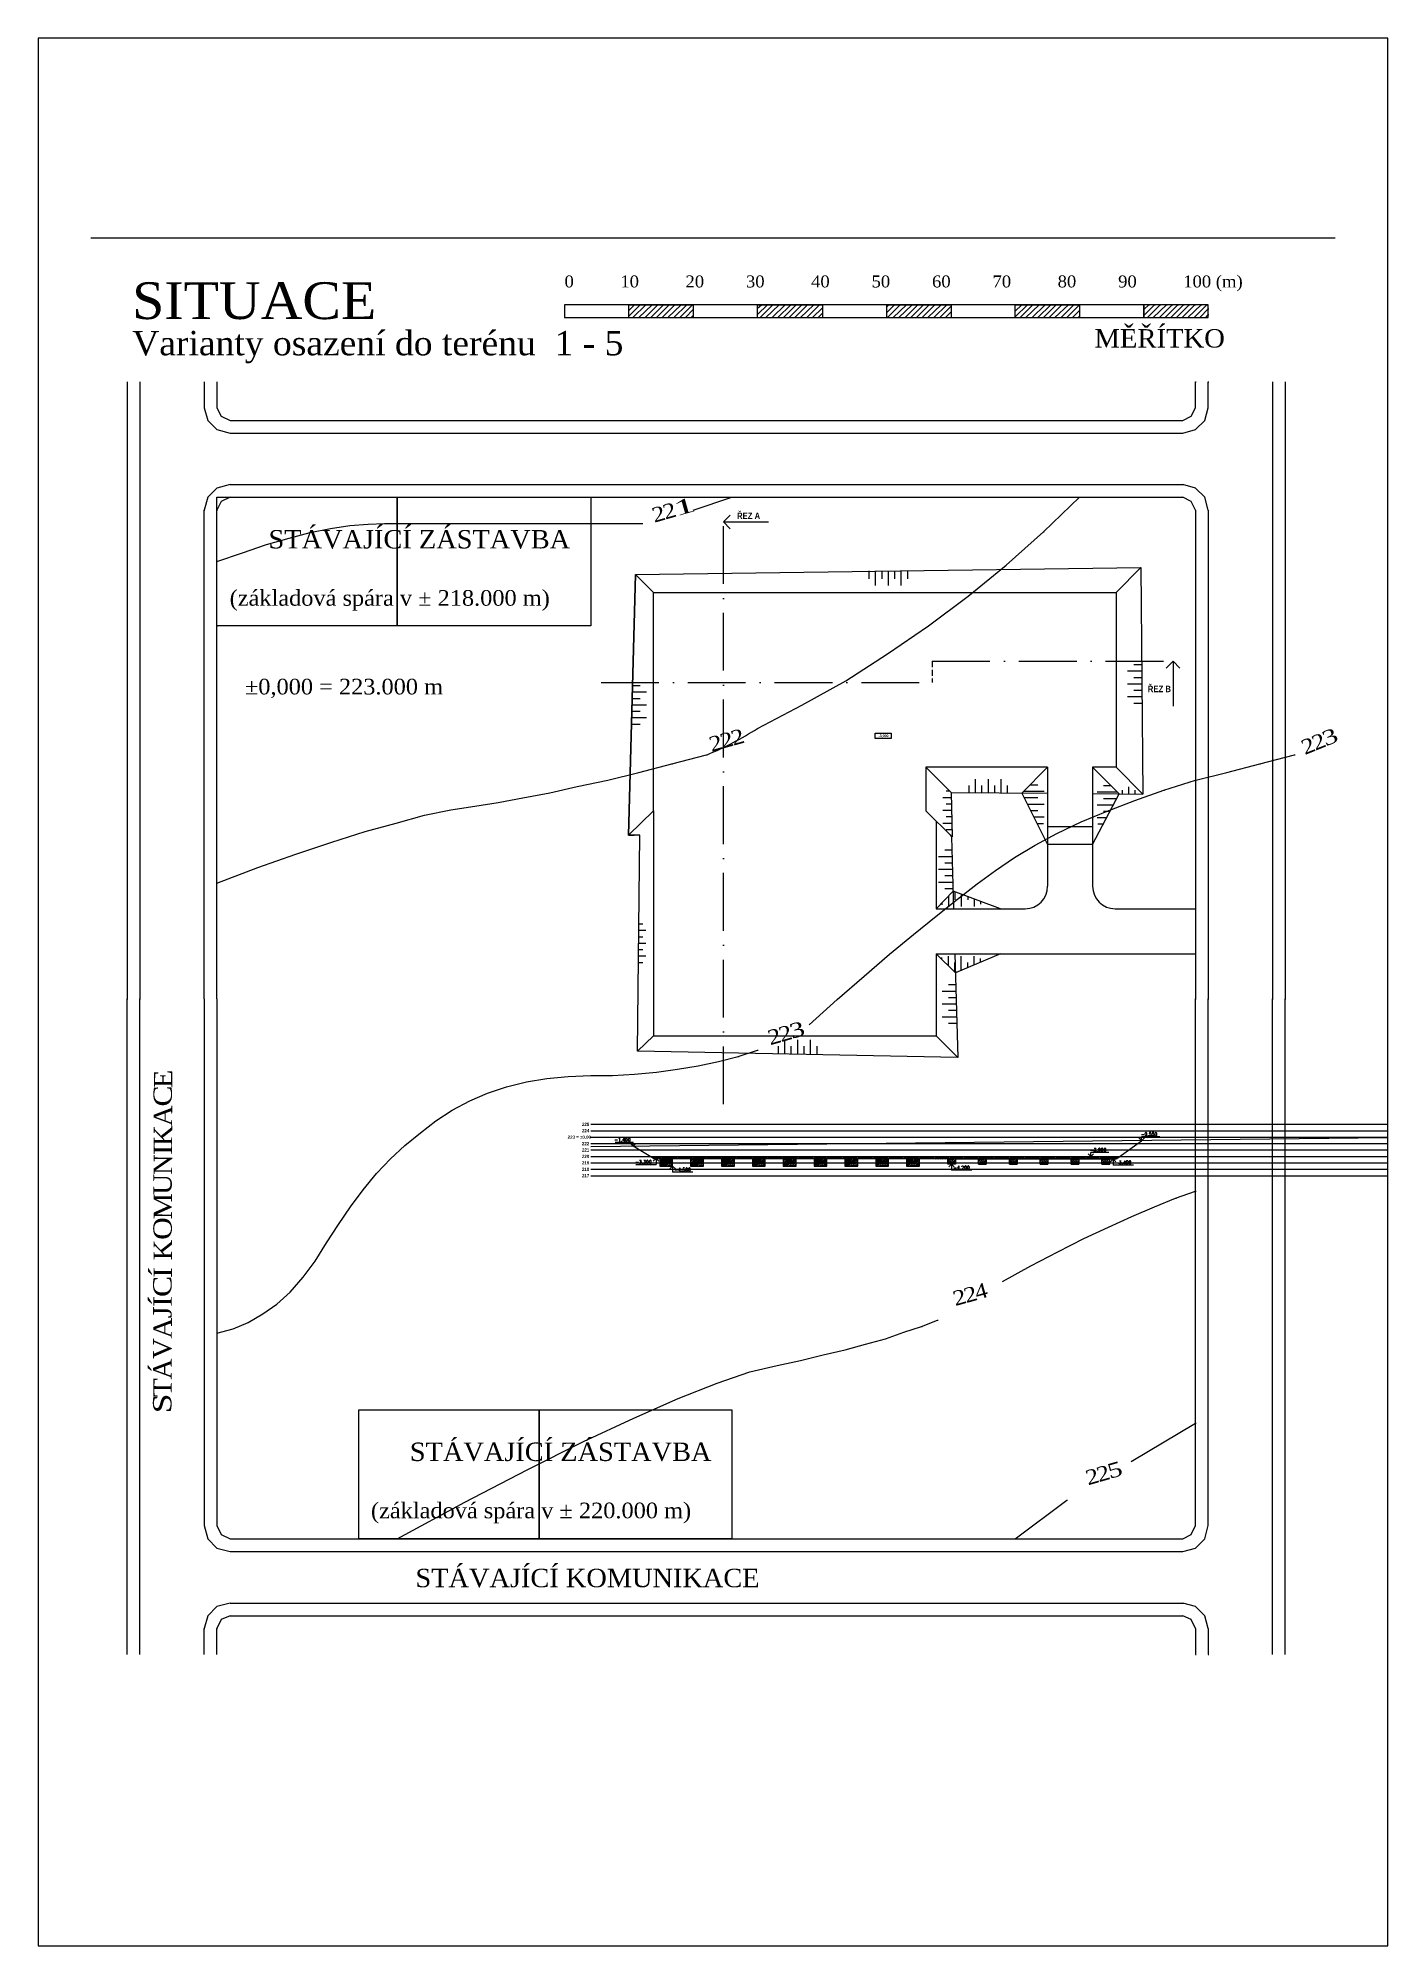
# Model space of a CAD drawing. Header units: millimetres. Extents: x -51 to 2999949, y -1641567 to 415040.
# Drawn here: x 929949 to 1139949, y -284739 to 12261 of the extents above; entities that cross this region are included whole.
import ezdxf

# ---------------------------------------------------------------- set-up
doc = ezdxf.new("R2010")
doc.units = ezdxf.units.MM
doc.header["$LTSCALE"] = 75
doc.header["$MEASUREMENT"] = 0
doc.linetypes.add('ACAD_ISO10W100', pattern=[18, 12, -3, 0, -3])
doc.layers.get('0').update_dxf_attribs({"linetype": 'CONTINUOUS'})
for name, color, linetype in [('cesty', 161, 'CONTINUOUS'), ('DNO', 210, 'CONTINUOUS'), ('koty situace', 7, 'CONTINUOUS'), ('objekt A+B', 10, 'CONTINUOUS'), ('objekt C', 30, 'CONTINUOUS'), ('svahování', 80, 'CONTINUOUS'), ('TEXT hloubky ŘEZ', 255, 'CONTINUOUS'), ('TEXT hlouby SJ', 6, 'CONTINUOUS'), ('ŘEZ', 10, 'ACAD_ISO10W100'), ('ŘEZ bílá', 251, 'CONTINUOUS'), ('ŘEZ červená', 10, 'CONTINUOUS'), ('šrafy', 90, 'CONTINUOUS')]:
    doc.layers.add(name, color=color, linetype=linetype)
doc.layers.add('texty', color=255, linetype='CONTINUOUS', lineweight=15)
doc.styles.add('hloubky patek a pasu', font='ariblk.ttf', dxfattribs={"width": 0.75, "height": 400})
doc.styles.add('romans', font='romans.shx')
doc.styles.add('TIMESNEWROMAN', font='times.ttf')
doc.styles.add('ŘEZ', font='ariblk.ttf', dxfattribs={"width": 0.75, "height": 1000})
doc.styles.add('ŘEZ HLOUBKY', font='ariblk.ttf', dxfattribs={"width": 0.75, "height": 500})
pattern_1 = [(45, (2149.33, -343740.56), (-132.58252, 132.58252), [])]
pattern_2 = [(45, (2149.33, -343740.56), (-132.58252, 132.58252), [])]

msp = doc.modelspace()

# ---------------------------------------------------------------- texts
at = {"attachment_point": 7, "style": 'TIMESNEWROMAN'}
for s, insert, char_height, width in [('\\W1.04;SITUACE', (944570.606, -31551.0733), 5726.351254, 39233.210613), ('\\W1.03;0\\~\\~\\~\\~\\~\\~\\~\\~\\~\\~10\\~\\~\\~\\~\\~\\~\\~\\~\\~\\~20\\~\\~\\~\\~\\~\\~\\~\\~\\~30\\~\\~\\~\\~\\~\\~\\~\\~\\~\\~40\\~\\~\\~\\~\\~\\~\\~\\~\\~50\\~\\~\\~\\~\\~\\~\\~\\~\\~60\\~\\~\\~\\~\\~\\~\\~\\~\\~70\\~\\~\\~\\~\\~\\~\\~\\~\\~\\~80\\~\\~\\~\\~\\~\\~\\~\\~\\~90\\~\\~\\~\\~\\~\\~\\~\\~\\~\\~100\\~(m)', (1011851.0381, -27153.1507), 1861.0337746, 104185.902222), ('\\W1.03;MĚŘÍTKO', (1094305.5786, -35948.9958), 2863.160702, 21087.585931), ('\\W1.02;Varianty\\~osazení\\~do\\~terénu\\~\\~1\\~-\\~5', (944570.606, -38366.5713), 3793.664797, 76615.213946), ('\\W1.02;STÁVAJÍCÍ\\~ZÁSTAVBA', (965788.6333, -67248.7832), 2863.160702, 47179.177469), ('{\\W1.03;(základová\\~spára\\~v\\~±\\~218.000\\~m)}', (959744.7078, -76893.3411), 2433.709411, 49434.835916), ('{\\W1.03;±\\fTimes New Roman|b0|i0|c238|p18;0,000 =\\fTimes New Roman|b0|i0|c0|p18;\\~2\\fTimes New Roman|b0|i0|c238|p18;23\\fTimes New Roman|b0|i0|c0|p18;.000\\~m}', (962120.6215, -90483.1853), 2433.7094106, 49434.835916), ('\\W1.02;STÁVAJÍCÍ\\~ZÁSTAVBA', (987778.2266, -209319.5516), 2863.160702, 47179.177469), ('\\W1.03;(základová\\~spára\\~v\\~±\\~220.000\\~m)', (981734.3011, -218964.1095), 2433.709411, 49434.835916), ('\\W1.02;STÁVAJÍCÍ\\~KOMUNIKACE', (988652.6637, -228968.6966), 2863.160702, 53670.587301)]:
    msp.add_mtext(s, dxfattribs=dict(at, insert=insert, char_height=char_height, width=width))
for s, insert, char_height, width, rotation in [('\\W1.16;2', (1025816.3587, -63185.2179), 2289.83564, 3047.345227, 15.800195223), ('\\W1.16;2', (1027513.7188, -62696.5278), 2289.83564, 3047.345227, 15.800195223), ('\\W1.95;1', (1029185.4395, -62207.7332), 2289.83564, 3945.505769, 15.800195223), ('\\W1.16;2', (1034714.7218, -98856.7653), 2289.83564, 3047.345227, 15.800195223), ('\\W1.16;2', (1036412.0426, -98368.0491), 2289.83564, 3047.345227, 15.800195223), ('\\W1.16;2', (1038109.4419, -97905.2338), 2289.83564, 3047.345227, 15.800195223), ('\\W1.16;2', (1127044.2278, -99347.0254), 2289.83564, 3047.345227, 21.903186915), ('\\W1.16;2', (1128680.0123, -98680.6486), 2289.83564, 3047.345227, 21.903186915), ('\\W1.35;3', (1130293.122, -98042.6263), 2289.83564, 3263.015794, 21.903186915), ('\\W1.16;2', (1043844.6103, -144533.0765), 2289.83564, 3047.345227, 15.800195223), ('\\W1.16;2', (1045541.9703, -144044.3864), 2289.83564, 3047.345227, 15.800195223), ('\\W1.35;3', (1047213.7695, -143581.4796), 2289.83564, 3263.015794, 15.800195223), ('\\W1.14;C', (950793.7907, -154075.4435), 2863.05416, 4490.011551, 89.900411366), ('\\W1.09;E', (950819.3777, -151220.6659), 2863.05416, 4188.811084, 89.900411366), ('\\W1.04;A', (950793.6992, -157161.7857), 2863.05416, 4592.758633, 89.900411366), ('\\W1.03;K', (950793.6992, -160222.1486), 2863.05416, 4572.933721, 89.900411366), ('\\W1.19;I', (950793.7907, -161662.5402), 2863.05416, 3142.167689, 89.900411366), ('\\W1.02;N', (950793.7907, -164722.9161), 2863.05416, 4557.722998, 89.900411366), ('\\W1.04;U', (950768.243, -167809.1668), 2863.05416, 4588.465591, 89.900411366), ('\\W1.07;M', (950768.158, -171641.1413), 2863.05416, 5402.248105, 89.900411366), ('\\W1.13;O', (950768.2822, -174830.1846), 2863.05416, 4720.524113, 89.900411366), ('\\W1.03;K', (950768.4523, -178019.1887), 2863.05416, 4572.933721, 89.900411366), ('\\W1.19;Í', (950768.4981, -180771.2783), 2863.05416, 3142.167689, 89.900411366), ('\\W1.14;C', (950742.6953, -183728.8224), 2863.05416, 4490.011551, 89.900411366), ('\\W1.19;Í', (950742.6495, -185271.9412), 2863.05416, 3142.167689, 89.900411366), ('\\W1.16;2', (1072649.3811, -185143.0515), 2289.83564, 3047.345227, 15.800195223), ('\\W1.16;2', (1074346.7804, -184680.2885), 2289.83564, 3047.345227, 15.800195223), ('\\W1.13;4', (1076018.5534, -184191.5069), 2289.83564, 3009.2889, 15.800195223), ('\\W1.09;J', (950742.6953, -187021.0377), 2863.05416, 3226.500007, 89.900411366), ('\\W1.04;A', (950742.8196, -190210.0417), 2863.05416, 4592.758633, 89.900411366), ('\\W1.05;V', (950742.9962, -193399.0981), 2863.05416, 4599.969062, 89.900411366), ('\\W1.04;Á', (950717.3176, -196562.646), 2863.05416, 4592.758633, 89.900411366), ('\\W1.12;T', (950717.3569, -199314.6833), 2863.05416, 4225.102355, 89.900411366), ('\\W1.28;S', (950717.4027, -201835.3915), 2863.05416, 4219.334297, 89.900411366), ('\\W1.16;2', (1093301.4343, -213047.9226), 2289.83564, 3047.345227, 15.800195223), ('\\W1.16;2', (1094998.7812, -212559.2325), 2289.83564, 3047.345227, 15.800195223), ('\\W1.31;5', (1096696.1543, -212070.5294), 2289.83564, 3222.341082, 15.800195223)]:
    msp.add_mtext(s, dxfattribs=dict(at, insert=insert, char_height=char_height, width=width, rotation=rotation))
at = {"layer": 'TEXT hloubky ŘEZ', "char_height": 500, "attachment_point": 1, "style": 'ŘEZ HLOUBKY'}
for s, width, heights, insert in [('225', 1674.686176, [0], (1014562.687, -156587.528)), ('223 = ±0.00', 3549.990573, [1316.3218], (1012337.5089, -158587.528)), ('224', 1674.686176, [0], (1014562.687, -157587.528)), ('222', 1674.686176, [0], (1014562.687, -159587.528)), ('221', 1674.686176, [0], (1014562.687, -160587.528)), ('220', 1674.686176, [0], (1014562.687, -161587.528)), ('219', 1674.686176, [0], (1014562.687, -162587.528)), ('218', 1674.686176, [0], (1014562.687, -163587.528)), ('217', 1674.686176, [0], (1014562.687, -164587.528))]:
    msp.add_mtext_dynamic_manual_height_columns(s, width=width, gutter_width=2500, heights=heights, dxfattribs=dict(at, insert=insert))
at = {"layer": 'TEXT hlouby SJ', "insert": (1060708.2289, -96151.7178), "char_height": 400, "attachment_point": 1, "style": 'hloubky patek a pasu'}
msp.add_mtext_dynamic_manual_height_columns('-3,000', width=1520.658085, gutter_width=2000, heights=[0], dxfattribs=at)
at = {"layer": 'texty', "ltscale": 20, "extrusion": (1.93959e-16, -3.39308e-16, -1), "style": 'romans', "text_generation_flag": 2}
for s, p in [('-1,400', (-1019581.0794, -159499.2904)), ('-0,550', (-1101510.7232, -158634.7418)), ('-3,300', (-1022847.8532, -162940.528)), ('-4,200', (-1072346.4037, -163840.528)), ('-3,000', (-1093597.4843, -161086.1118)), ('-3,400', (-1097494.4352, -163040.528)), ('-4,500', (-1028946.4037, -164140.528))]:
    msp.add_text(s, height=514.89696, dxfattribs=at).set_placement(p)
at = {"layer": 'ŘEZ', "char_height": 1000, "attachment_point": 1, "style": 'ŘEZ'}
for s, insert in [('ŘEZ A', (1038688.2154, -61601.2893)), ('ŘEZ B', (1102603.032, -88559.9344))]:
    msp.add_mtext_dynamic_manual_height_columns(s, width=8587.751714, gutter_width=5000, heights=[0], dxfattribs=dict(at, insert=insert))

# ---------------------------------------------------------------- blocks, each defined once
blk = doc.blocks.new('*U18')
at = {"layer": 'DNO'}
for p, q in [((-1000, 600), (-1000, -600)), ((1000, -600), (1000, 600)), ((-1000, -600), (1000, -600))]:
    blk.add_line(p, q, dxfattribs=at)
blk = doc.blocks.new('*U19')
at = {"layer": 'DNO', "color": 0, "linetype": 'ByBlock', "lineweight": -2, "transparency": 16777216}
for p in [(0, 0), (4800, 0), (9600, 0), (14400, 0), (19200, 0), (24000, 0), (28800, 0), (33600, 0), (38400, 0)]:
    blk.add_blockref('*U18', p, dxfattribs=at)

# ---------------------------------------------------------------- hatches: boundary and pattern name
at = {"layer": 'šrafy'}
h = msp.add_hatch(dxfattribs=at)
h.set_pattern_fill('ANSI31', color=256, scale=1500)
h.set_pattern_definition(pattern_1)
h.paths.add_polyline_path([(1025669.7798, -161837.528), (1025170.7294, -161837.528), (1025669.7798, -162137.528)])
h = msp.add_hatch(dxfattribs=at)
h.set_pattern_fill('ANSI31', color=256, scale=1500)
h.set_pattern_definition(pattern_1)
h.paths.add_polyline_path([(1026669.7798, -161837.528), (1025669.7798, -161837.528), (1025669.7798, -162137.528), (1026669.7798, -162137.528)])
h = msp.add_hatch(dxfattribs=at)
h.set_pattern_fill('ANSI31', color=256, scale=1500)
h.set_pattern_definition(pattern_1)
h.paths.add_polyline_path([(1028669.7798, -161837.528), (1026669.7798, -161837.528), (1026669.7798, -162137.528), (1028669.7798, -162137.528)])
h = msp.add_hatch(dxfattribs=at)
h.set_pattern_fill('ANSI31', color=256, scale=1500)
h.set_pattern_definition(pattern_1)
h.paths.add_polyline_path([(1026669.7798, -162137.528), (1026669.7798, -162837.528), (1028669.7798, -162837.528), (1028669.7798, -162137.528)])
h = msp.add_hatch(dxfattribs=at)
h.set_pattern_fill('ANSI31', color=256, scale=1500)
h.set_pattern_definition(pattern_1)
h.paths.add_polyline_path([(1028669.7798, -162837.528), (1026669.7798, -162837.528), (1026669.7798, -163337.528), (1028669.7798, -163337.528)])
h = msp.add_hatch(dxfattribs=at)
h.set_pattern_fill('ANSI31', color=256, scale=1500)
h.set_pattern_definition(pattern_1)
h.paths.add_polyline_path([(1068069.7798, -161837.528), (1028669.7798, -161837.528), (1028669.7798, -162137.528), (1046869.7798, -162137.528), (1068069.7798, -162137.528)])
h = msp.add_hatch(dxfattribs=at)
h.set_pattern_fill('ANSI31', color=256, scale=1500)
h.set_pattern_definition(pattern_1)
h.paths.add_polyline_path([(1033469.7798, -162137.528), (1031469.7798, -162137.528), (1031469.7798, -162837.528), (1033469.7798, -162837.528)])
h = msp.add_hatch(dxfattribs=at)
h.set_pattern_fill('ANSI31', color=256, scale=1500)
h.set_pattern_definition(pattern_1)
h.paths.add_polyline_path([(1033469.7798, -162837.528), (1031469.7798, -162837.528), (1031469.7798, -163337.528), (1033469.7798, -163337.528)])
h = msp.add_hatch(dxfattribs=at)
h.set_pattern_fill('ANSI31', color=256, scale=1500)
h.set_pattern_definition(pattern_1)
h.paths.add_polyline_path([(1038269.7798, -162137.528), (1036269.7798, -162137.528), (1036269.7798, -162837.528), (1038269.7798, -162837.528)])
h = msp.add_hatch(dxfattribs=at)
h.set_pattern_fill('ANSI31', color=256, scale=1500)
h.set_pattern_definition(pattern_1)
h.paths.add_polyline_path([(1038269.7798, -162837.528), (1036269.7798, -162837.528), (1036269.7798, -163337.528), (1038269.7798, -163337.528)])
h = msp.add_hatch(dxfattribs=at)
h.set_pattern_fill('ANSI31', color=256, scale=1500)
h.set_pattern_definition(pattern_1)
h.paths.add_polyline_path([(1043069.7798, -162137.528), (1041069.7798, -162137.528), (1041069.7798, -162837.528), (1043069.7798, -162837.528)])
h = msp.add_hatch(dxfattribs=at)
h.set_pattern_fill('ANSI31', color=256, scale=1500)
h.set_pattern_definition(pattern_1)
h.paths.add_polyline_path([(1043069.7798, -162837.528), (1041069.7798, -162837.528), (1041069.7798, -163337.528), (1043069.7798, -163337.528)])
h = msp.add_hatch(dxfattribs=at)
h.set_pattern_fill('ANSI31', color=256, scale=1500)
h.set_pattern_definition(pattern_1)
h.paths.add_polyline_path([(1047869.7798, -162137.528), (1046869.7798, -162137.528), (1045869.7798, -162137.528), (1045869.7798, -162837.528), (1047869.7798, -162837.528)])
h = msp.add_hatch(dxfattribs=at)
h.set_pattern_fill('ANSI31', color=256, scale=1500)
h.set_pattern_definition(pattern_1)
h.paths.add_polyline_path([(1047869.7798, -162837.528), (1045869.7798, -162837.528), (1045869.7798, -163337.528), (1047869.7798, -163337.528)])
h = msp.add_hatch(dxfattribs=at)
h.set_pattern_fill('ANSI31', color=256, scale=1500)
h.set_pattern_definition(pattern_1)
h.paths.add_polyline_path([(1052669.7798, -162137.528), (1050669.7798, -162137.528), (1050669.7798, -162837.528), (1052669.7798, -162837.528)])
h = msp.add_hatch(dxfattribs=at)
h.set_pattern_fill('ANSI31', color=256, scale=1500)
h.set_pattern_definition(pattern_1)
h.paths.add_polyline_path([(1052669.7798, -162837.528), (1050669.7798, -162837.528), (1050669.7798, -163337.528), (1052669.7798, -163337.528)])
h = msp.add_hatch(dxfattribs=at)
h.set_pattern_fill('ANSI31', color=256, scale=1500)
h.set_pattern_definition(pattern_1)
h.paths.add_polyline_path([(1057469.7798, -162137.528), (1055469.7798, -162137.528), (1055469.7798, -162837.528), (1057469.7798, -162837.528)])
h = msp.add_hatch(dxfattribs=at)
h.set_pattern_fill('ANSI31', color=256, scale=1500)
h.set_pattern_definition(pattern_1)
h.paths.add_polyline_path([(1057469.7798, -162837.528), (1055469.7798, -162837.528), (1055469.7798, -163337.528), (1057469.7798, -163337.528)])
h = msp.add_hatch(dxfattribs=at)
h.set_pattern_fill('ANSI31', color=256, scale=1500)
h.set_pattern_definition(pattern_1)
h.paths.add_polyline_path([(1062269.7798, -162137.528), (1060269.7798, -162137.528), (1060269.7798, -162837.528), (1062269.7798, -162837.528)])
h = msp.add_hatch(dxfattribs=at)
h.set_pattern_fill('ANSI31', color=256, scale=1500)
h.set_pattern_definition(pattern_1)
h.paths.add_polyline_path([(1062269.7798, -162837.528), (1060269.7798, -162837.528), (1060269.7798, -163337.528), (1062269.7798, -163337.528)])
h = msp.add_hatch(dxfattribs=at)
h.set_pattern_fill('ANSI31', color=256, scale=1500)
h.set_pattern_definition(pattern_1)
h.paths.add_polyline_path([(1067069.7798, -162137.528), (1065069.7798, -162137.528), (1065069.7798, -162837.528), (1067069.7798, -162837.528)])
h = msp.add_hatch(dxfattribs=at)
h.set_pattern_fill('ANSI31', color=256, scale=1500)
h.set_pattern_definition(pattern_1)
h.paths.add_polyline_path([(1067069.7798, -162837.528), (1065069.7798, -162837.528), (1065069.7798, -163337.528), (1067069.7798, -163337.528)])
h = msp.add_hatch(dxfattribs=at)
h.set_pattern_fill('ANSI31', color=256, scale=1500)
h.set_pattern_definition(pattern_1)
h.paths.add_polyline_path([(1070019.7798, -161837.528), (1068069.7798, -161837.528), (1068069.7798, -162137.528), (1070019.7798, -162137.528)])
h = msp.add_hatch(dxfattribs=at)
h.set_pattern_fill('ANSI31', color=256, scale=1500)
h.set_pattern_definition(pattern_1)
h.paths.add_polyline_path([(1070019.7798, -162137.528), (1068069.7798, -162137.528), (1070019.7798, -162237.528)])
h = msp.add_hatch(dxfattribs=at)
h.set_pattern_fill('ANSI31', color=256, scale=1500)
h.set_pattern_definition(pattern_1)
h.paths.add_polyline_path([(1072669.7798, -161837.528), (1070019.7798, -161837.528), (1070019.7798, -162137.528), (1072669.7798, -162137.528)])
h = msp.add_hatch(dxfattribs=at)
h.set_pattern_fill('ANSI31', color=256, scale=1500)
h.set_pattern_definition(pattern_1)
h.paths.add_polyline_path([(1072669.7798, -162137.528), (1070019.7798, -162137.528), (1070019.7798, -162237.528), (1072669.7798, -162237.528)])
h = msp.add_hatch(dxfattribs=at)
h.set_pattern_fill('ANSI31', color=256, scale=1500)
h.set_pattern_definition(pattern_2)
h.paths.add_polyline_path([(1072669.7798, -162237.528), (1071469.7798, -162237.528), (1071469.7798, -162837.528), (1072669.7798, -162837.528)])
h = msp.add_hatch(dxfattribs=at)
h.set_pattern_fill('ANSI31', color=256, scale=1500)
h.set_pattern_definition(pattern_2)
h.paths.add_polyline_path([(1072669.7798, -162237.528), (1071469.7798, -162237.528), (1071469.7798, -162837.528), (1072669.7798, -162837.528)])
h = msp.add_hatch(dxfattribs=at)
h.set_pattern_fill('ANSI31', color=256, scale=1500)
h.set_pattern_definition(pattern_2)
h.paths.add_polyline_path([(1072669.7798, -162837.528), (1071469.7798, -162837.528), (1071469.7798, -163037.528), (1072669.7798, -163037.528)])
h = msp.add_hatch(dxfattribs=at)
h.set_pattern_fill('ANSI31', color=256, scale=1500)
h.set_pattern_definition(pattern_2)
h.paths.add_polyline_path([(1072669.7798, -162837.528), (1071469.7798, -162837.528), (1071469.7798, -163037.528), (1072669.7798, -163037.528)])
h = msp.add_hatch(dxfattribs=at)
h.set_pattern_fill('ANSI31', color=256, scale=1500)
h.set_pattern_definition(pattern_1)
h.paths.add_polyline_path([(1076269.7798, -161837.528), (1072669.7798, -161837.528), (1072669.7798, -162137.528), (1076269.7798, -162137.528)])
h = msp.add_hatch(dxfattribs=at)
h.set_pattern_fill('ANSI31', color=256, scale=1500)
h.set_pattern_definition(pattern_1)
h.paths.add_polyline_path([(1076269.7798, -162137.528), (1072669.7798, -162137.528), (1072669.7798, -162237.528), (1076269.7798, -162237.528)])
h = msp.add_hatch(dxfattribs=at)
h.set_pattern_fill('ANSI31', color=256, scale=1500)
h.set_pattern_definition(pattern_1)
h.paths.add_polyline_path([(1097669.7798, -161837.528), (1076269.7798, -161837.528), (1076269.7798, -162137.528), (1097669.7798, -162137.528)])
h = msp.add_hatch(dxfattribs=at)
h.set_pattern_fill('ANSI31', color=256, scale=1500)
h.set_pattern_definition(pattern_1)
h.paths.add_polyline_path([(1097669.7798, -162137.528), (1076269.7798, -162137.528), (1076269.7798, -162237.528), (1097669.7798, -162237.528)])
h = msp.add_hatch(dxfattribs=at)
h.set_pattern_fill('ANSI31', color=256, scale=1500)
h.set_pattern_definition(pattern_2)
h.paths.add_polyline_path([(1077469.7798, -162237.528), (1076269.7798, -162237.528), (1076269.7798, -162837.528), (1077469.7798, -162837.528)])
h = msp.add_hatch(dxfattribs=at)
h.set_pattern_fill('ANSI31', color=256, scale=1500)
h.set_pattern_definition(pattern_2)
h.paths.add_polyline_path([(1077469.7798, -162237.528), (1076269.7798, -162237.528), (1076269.7798, -162837.528), (1077469.7798, -162837.528)])
h = msp.add_hatch(dxfattribs=at)
h.set_pattern_fill('ANSI31', color=256, scale=1500)
h.set_pattern_definition(pattern_2)
h.paths.add_polyline_path([(1077469.7798, -162837.528), (1076269.7798, -162837.528), (1076269.7798, -163037.528), (1077469.7798, -163037.528)])
h = msp.add_hatch(dxfattribs=at)
h.set_pattern_fill('ANSI31', color=256, scale=1500)
h.set_pattern_definition(pattern_2)
h.paths.add_polyline_path([(1077469.7798, -162837.528), (1076269.7798, -162837.528), (1076269.7798, -163037.528), (1077469.7798, -163037.528)])
h = msp.add_hatch(dxfattribs=at)
h.set_pattern_fill('ANSI31', color=256, scale=1500)
h.set_pattern_definition(pattern_2)
h.paths.add_polyline_path([(1082269.7798, -162237.528), (1081069.7798, -162237.528), (1081069.7798, -162837.528), (1082269.7798, -162837.528)])
h = msp.add_hatch(dxfattribs=at)
h.set_pattern_fill('ANSI31', color=256, scale=1500)
h.set_pattern_definition(pattern_2)
h.paths.add_polyline_path([(1082269.7798, -162237.528), (1081069.7798, -162237.528), (1081069.7798, -162837.528), (1082269.7798, -162837.528)])
h = msp.add_hatch(dxfattribs=at)
h.set_pattern_fill('ANSI31', color=256, scale=1500)
h.set_pattern_definition(pattern_2)
h.paths.add_polyline_path([(1082269.7798, -162837.528), (1081069.7798, -162837.528), (1081069.7798, -163037.528), (1082269.7798, -163037.528)])
h = msp.add_hatch(dxfattribs=at)
h.set_pattern_fill('ANSI31', color=256, scale=1500)
h.set_pattern_definition(pattern_2)
h.paths.add_polyline_path([(1082269.7798, -162837.528), (1081069.7798, -162837.528), (1081069.7798, -163037.528), (1082269.7798, -163037.528)])
h = msp.add_hatch(dxfattribs=at)
h.set_pattern_fill('ANSI31', color=256, scale=1500)
h.set_pattern_definition(pattern_2)
h.paths.add_polyline_path([(1087069.7798, -162237.528), (1085869.7798, -162237.528), (1085869.7798, -162837.528), (1087069.7798, -162837.528)])
h = msp.add_hatch(dxfattribs=at)
h.set_pattern_fill('ANSI31', color=256, scale=1500)
h.set_pattern_definition(pattern_2)
h.paths.add_polyline_path([(1087069.7798, -162237.528), (1085869.7798, -162237.528), (1085869.7798, -162837.528), (1087069.7798, -162837.528)])
h = msp.add_hatch(dxfattribs=at)
h.set_pattern_fill('ANSI31', color=256, scale=1500)
h.set_pattern_definition(pattern_2)
h.paths.add_polyline_path([(1087069.7798, -162837.528), (1085869.7798, -162837.528), (1085869.7798, -163037.528), (1087069.7798, -163037.528)])
h = msp.add_hatch(dxfattribs=at)
h.set_pattern_fill('ANSI31', color=256, scale=1500)
h.set_pattern_definition(pattern_2)
h.paths.add_polyline_path([(1087069.7798, -162837.528), (1085869.7798, -162837.528), (1085869.7798, -163037.528), (1087069.7798, -163037.528)])
h = msp.add_hatch(dxfattribs=at)
h.set_pattern_fill('ANSI31', color=256, scale=1500)
h.set_pattern_definition(pattern_2)
h.paths.add_polyline_path([(1091869.7798, -162237.528), (1090669.7798, -162237.528), (1090669.7798, -162837.528), (1091869.7798, -162837.528)])
h = msp.add_hatch(dxfattribs=at)
h.set_pattern_fill('ANSI31', color=256, scale=1500)
h.set_pattern_definition(pattern_2)
h.paths.add_polyline_path([(1091869.7798, -162237.528), (1090669.7798, -162237.528), (1090669.7798, -162837.528), (1091869.7798, -162837.528)])
h = msp.add_hatch(dxfattribs=at)
h.set_pattern_fill('ANSI31', color=256, scale=1500)
h.set_pattern_definition(pattern_2)
h.paths.add_polyline_path([(1091869.7798, -162837.528), (1090669.7798, -162837.528), (1090669.7798, -163037.528), (1091869.7798, -163037.528)])
h = msp.add_hatch(dxfattribs=at)
h.set_pattern_fill('ANSI31', color=256, scale=1500)
h.set_pattern_definition(pattern_2)
h.paths.add_polyline_path([(1091869.7798, -162837.528), (1090669.7798, -162837.528), (1090669.7798, -163037.528), (1091869.7798, -163037.528)])
h = msp.add_hatch(dxfattribs=at)
h.set_pattern_fill('ANSI31', color=256, scale=1500)
h.set_pattern_definition(pattern_2)
h.paths.add_polyline_path([(1096669.7798, -162237.528), (1095469.7798, -162237.528), (1095469.7798, -162837.528), (1096669.7798, -162837.528)])
h = msp.add_hatch(dxfattribs=at)
h.set_pattern_fill('ANSI31', color=256, scale=1500)
h.set_pattern_definition(pattern_2)
h.paths.add_polyline_path([(1096669.7798, -162237.528), (1095469.7798, -162237.528), (1095469.7798, -162837.528), (1096669.7798, -162837.528)])
h = msp.add_hatch(dxfattribs=at)
h.set_pattern_fill('ANSI31', color=256, scale=1500)
h.set_pattern_definition(pattern_2)
h.paths.add_polyline_path([(1096669.7798, -162837.528), (1095469.7798, -162837.528), (1095469.7798, -163037.528), (1096669.7798, -163037.528)])
h = msp.add_hatch(dxfattribs=at)
h.set_pattern_fill('ANSI31', color=256, scale=1500)
h.set_pattern_definition(pattern_2)
h.paths.add_polyline_path([(1096669.7798, -162837.528), (1095469.7798, -162837.528), (1095469.7798, -163037.528), (1096669.7798, -163037.528)])
h = msp.add_hatch(dxfattribs=at)
h.set_pattern_fill('ANSI31', color=256, scale=1500)
h.set_pattern_definition(pattern_1)
h.paths.add_polyline_path([(1098223.7086, -161837.528), (1097669.7798, -161837.528), (1097669.7798, -162137.528), (1097805.5361, -162137.528)])
h = msp.add_hatch(dxfattribs=at)
h.set_pattern_fill('ANSI31', color=256, scale=1500)
h.set_pattern_definition(pattern_1)
h.paths.add_polyline_path([(1097805.5361, -162137.528), (1097669.7798, -162137.528), (1097669.7798, -162237.528)])

# ---------------------------------------------------------------- linework, layer by layer
for p, q in [((938166.6185, -18820.389), (1131752.1823, -18820.389)), ((959847.5854, -57244.3073), (1108142.3038, -57244.3073)), ((959847.5854, -59224.6545), (1108142.3038, -59224.6545)), ((1021855.6645, -63288.2198), (1024041.7669, -63288.2198)), ((959847.5854, -231386.4356), (1108142.3038, -231386.4356)), ((959847.5854, -233341.065), (1108142.3038, -233341.065))]:
    msp.add_line(p, q)
msp.add_lwpolyline([(929948.9938, 12260.6431), (929948.9938, -284739.3569), (1139948.9938, -284739.3569), (1139948.9938, 12260.6431)], close=True)
for points in [[(1011851.0381, -31216.8468), (1021855.6645, -31216.8468), (1021855.6645, -29262.2175), (1031860.2843, -29262.2175), (1031860.2843, -31216.8468), (1041864.9041, -31216.8468), (1041864.9041, -29262.2175), (1051972.395, -29262.2175), (1051972.395, -31216.8468), (1061977.0279, -31216.8468), (1061977.0279, -29262.2175), (1071981.6346, -29262.2175), (1071981.6346, -31216.8468), (1081986.2675, -31216.8468), (1081986.2675, -29262.2175), (1091990.8873, -29262.2175), (1091990.8873, -31216.8468), (1101995.5072, -31216.8468), (1101995.5072, -29262.2175), (1011851.0381, -29262.2175), (1011851.0381, -31216.8468), (1102098.3783, -31216.8468)], [(1021855.6645, -30136.6741), (1022730.1081, -29262.2175), (1022832.9792, -29262.2175)], [(1021855.6645, -31011.1046), (1023604.5386, -29262.2175), (1023707.4097, -29262.2175)], [(1022498.635, -31216.8468), (1024478.9821, -29262.2175), (1024607.5841, -29262.2175)], [(1023398.7964, -31216.8468), (1025482.0146, -29262.2175), (1025584.8857, -29262.2175)], [(1024376.098, -31216.8468), (1026356.4582, -29262.2175), (1026459.3293, -29262.2175)], [(1025250.5546, -31216.8468), (1027230.9018, -29262.2175), (1027359.4906, -29262.2175)], [(1026150.7029, -31216.8468), (1028105.3322, -29262.2175), (1028233.9211, -29262.2175)], [(1027025.1465, -31216.8468), (1029005.4936, -29262.2175), (1029108.3778, -29262.2175)], [(1027899.5901, -31216.8468), (1029982.8083, -29262.2175), (1030085.6794, -29262.2175)], [(1028876.8916, -31216.8468), (1030857.2519, -29262.2175), (1030985.8407, -29262.2175)], [(1029777.0661, -31216.8468), (1031757.4132, -29262.2175), (1031860.2843, -29262.2175)], [(1041864.9041, -29802.3169), (1042507.8746, -29262.2175), (1042636.4766, -29262.2175)], [(1041864.9041, -30779.6447), (1043408.036, -29262.2175), (1043510.9071, -29262.2175)], [(1042302.1194, -31216.8468), (1044282.4665, -29262.2175), (1044385.3507, -29262.2175)], [(1043176.5629, -31216.8468), (1045259.7942, -29262.2175), (1045388.3831, -29262.2175)], [(1044179.5954, -31216.8468), (1046159.9425, -29262.2175), (1046262.8136, -29262.2175)], [(1045054.039, -31216.8468), (1047034.3861, -29262.2175), (1047137.2703, -29262.2175)], [(1045928.4825, -31216.8468), (1047908.8297, -29262.2175), (1048011.7008, -29262.2175)], [(1046802.913, -31216.8468), (1048783.2602, -29262.2175), (1048886.1443, -29262.2175)], [(1047677.3566, -31216.8468), (1049657.7168, -29262.2175), (1049786.3057, -29262.2175)], [(1048577.518, -31216.8468), (1050660.7362, -29262.2175), (1050763.6073, -29262.2175)], [(1049554.8326, -31216.8468), (1051535.1798, -29262.2175), (1051638.064, -29262.2175)], [(1050429.2762, -31216.8468), (1051972.395, -29699.4458), (1052075.2792, -29699.4458)], [(1061977.0279, -29570.8569), (1062311.359, -29262.2175), (1062414.2432, -29262.2175)], [(1061977.0279, -30471.0052), (1063185.8156, -29262.2175), (1063288.6867, -29262.2175)], [(1062079.899, -31216.8468), (1064060.2461, -29262.2175), (1064188.835, -29262.2175)], [(1062980.0473, -31216.8468), (1065063.2786, -29262.2175), (1065166.1628, -29262.2175)], [(1063854.5039, -31216.8468), (1065937.7222, -29262.2175), (1066040.5933, -29262.2175)], [(1064831.8055, -31216.8468), (1066812.1527, -29262.2175), (1066915.0368, -29262.2175)], [(1065706.2491, -31216.8468), (1067686.6093, -29262.2175), (1067815.1982, -29262.2175)], [(1066606.4105, -31216.8468), (1068586.7576, -29262.2175), (1068689.6287, -29262.2175)], [(1067480.841, -31216.8468), (1069461.2012, -29262.2175), (1069564.0723, -29262.2175)], [(1068355.2976, -31216.8468), (1070438.5158, -29262.2175), (1070567.1047, -29262.2175)], [(1069332.5992, -31216.8468), (1071312.9463, -29262.2175), (1071441.5483, -29262.2175)], [(1070232.7737, -31216.8468), (1071981.6346, -29467.9597), (1072084.5188, -29467.9597)], [(1081986.2675, -29365.0886), (1082089.1386, -29262.2175), (1082217.7275, -29262.2175)], [(1081986.2675, -30239.5452), (1082989.3, -29262.2175), (1083092.1842, -29262.2175)], [(1081986.2675, -31113.9757), (1083863.7436, -29262.2175), (1083966.6147, -29262.2175)], [(1082757.8269, -31216.8468), (1084738.1741, -29262.2175), (1084841.0452, -29262.2175)], [(1083632.2705, -31216.8468), (1085715.5018, -29262.2175), (1085844.0907, -29262.2175)], [(1084635.303, -31216.8468), (1086615.6501, -29262.2175), (1086718.5212, -29262.2175)], [(1085509.7465, -31216.8468), (1087490.0937, -29262.2175), (1087592.9778, -29262.2175)], [(1086384.1901, -31216.8468), (1088364.5372, -29262.2175), (1088467.4083, -29262.2175)], [(1087258.6206, -31216.8468), (1089238.9677, -29262.2175), (1089341.8388, -29262.2175)], [(1088133.0642, -31216.8468), (1090242.0133, -29262.2175), (1090344.8844, -29262.2175)], [(1089136.0966, -31216.8468), (1091116.4438, -29262.2175), (1091219.3149, -29262.2175)], [(1090010.5402, -31216.8468), (1091990.8873, -29262.2175), (1092093.7715, -29262.2175)], [(1101995.5072, -31216.8468), (1112000.127, -31216.8468), (1112000.127, -29262.2175), (1101995.5072, -29262.2175), (1101995.5072, -31216.8468), (1102098.3783, -31216.8468)], [(1101995.5072, -30008.0591), (1102767.0666, -29262.2175), (1102869.9507, -29262.2175)], [(1101995.5072, -30908.2335), (1103641.5101, -29262.2175), (1103744.3943, -29262.2175)], [(1102535.6066, -31216.8468), (1104515.9537, -29262.2175), (1104644.5426, -29262.2175)], [(1103435.7549, -31216.8468), (1105518.9862, -29262.2175), (1105621.8703, -29262.2175)], [(1104413.0826, -31216.8468), (1106393.4297, -29262.2175), (1106496.3008, -29262.2175)], [(1105287.5131, -31216.8468), (1107267.8602, -29262.2175), (1107396.4622, -29262.2175)], [(1106187.6745, -31216.8468), (1108142.3038, -29262.2175), (1108270.9058, -29262.2175)], [(1107062.118, -31216.8468), (1109042.4652, -29262.2175), (1109145.3363, -29262.2175)], [(1107936.5485, -31216.8468), (1109916.8957, -29262.2175), (1110019.7798, -29262.2175)], [(1108811.0052, -31216.8468), (1110894.2234, -29262.2175), (1111022.8123, -29262.2175)], [(1109814.0246, -31216.8468), (1111794.3717, -29262.2175), (1111897.2559, -29262.2175)], [(1030651.4966, -31216.8468), (1031860.2843, -30008.0591), (1031963.1554, -30008.0591)], [(1031525.9402, -31216.8468), (1031860.2843, -30908.2335), (1031963.1554, -30908.2335)], [(1051303.7067, -31216.8468), (1051972.395, -30573.8763), (1052075.2792, -30573.8763)], [(1071107.2041, -31216.8468), (1071981.6346, -30342.4163), (1072084.5188, -30342.4163)], [(1090884.9838, -31216.8468), (1091990.8873, -30136.6741), (1092093.7715, -30136.6741)], [(1091785.1321, -31216.8468), (1091990.8873, -31011.1046), (1092093.7715, -31011.1046)], [(1110688.4681, -31216.8468), (1112000.127, -29905.188), (1112103.0111, -29905.188)], [(1111562.9117, -31216.8468), (1112000.127, -30779.6447), (1112103.0111, -30779.6447)], [(943799.0401, -41221.4797), (943799.0401, -137281.2658), (943901.9177, -137281.2658)], [(945779.3872, -41221.4797), (945779.3872, -137281.2658), (945882.2648, -137281.2658)], [(955784.0135, -41221.4797), (955784.0135, -45285.0451), (956324.1064, -47265.3922), (957764.3607, -48679.9221), (959847.5854, -49245.7393), (1108039.4327, -49245.7393), (1110019.7798, -48679.9221), (1111460.0406, -47265.3922), (1112000.127, -45285.0451), (1112000.127, -41221.4797), (1112103.0111, -41221.4797)], [(957764.3607, -41221.4797), (957764.3607, -45285.0451), (958407.3312, -46596.7039), (959847.5854, -47265.3922), (1108039.4327, -47265.3922), (1109351.0915, -46596.7039), (1110019.7798, -45285.0451), (1110019.7798, -41221.4797), (1110122.664, -41221.4797)], [(1122004.7468, -41221.4797), (1122004.7468, -137281.2658), (1122107.6179, -137281.2658)], [(1123985.0939, -41221.4797), (1123985.0939, -137281.2658), (1124087.9781, -137281.2658)], [(959847.5854, -57244.3073), (957764.3607, -57784.4068), (956324.1064, -59224.6545), (955784.0135, -61205.0016), (955886.8846, -61205.0016)], [(959847.5854, -59224.6545), (958407.3312, -59893.3428), (957764.3607, -61205.0016), (957867.2383, -61205.0016)], [(957764.3607, -79208.1763), (957764.3607, -59224.6545), (1015914.6166, -59224.6545), (1015914.6166, -79208.1763), (985797.873, -79208.1763), (985797.873, -59224.6545), (985797.873, -79208.1763), (957764.3607, -79208.1763), (957867.2383, -79208.1763)], [(1031860.2843, -61205.0016), (1037904.1968, -59224.6545), (1038007.081, -59224.6545)], [(1086384.1901, -64599.8786), (1091990.8873, -59224.6545), (1092093.7715, -59224.6545)], [(1112000.127, -61205.0016), (1111460.0406, -59224.6545), (1110019.7798, -57784.4068), (1108039.4327, -57244.3073), (1108142.3038, -57244.3073)], [(1110019.7798, -61205.0016), (1109351.0915, -59893.3428), (1108039.4327, -59224.6545), (1108142.3038, -59224.6545)], [(955784.0135, -137281.2658), (955784.0135, -61205.0016), (955886.8846, -61205.0016)], [(957764.3607, -137281.2658), (957764.3607, -61205.0016), (957867.2383, -61205.0016)], [(1110019.7798, -61205.0016), (1110019.7798, -137281.2658), (1110122.664, -137281.2658)], [(1112000.127, -61205.0016), (1112000.127, -137281.2658), (1112103.0111, -137281.2658)], [(957764.3607, -69203.5434), (961725.0615, -67891.8846), (965454.2892, -66580.2258), (968977.7682, -65602.9242), (972269.7742, -64702.7497), (975458.909, -64059.7792), (978416.5708, -63622.577), (981271.3615, -63391.0909), (983817.5258, -63288.2198), (1021958.5356, -63288.2198)], [(1041864.9041, -95231.0039), (1048783.2602, -91604.6407), (1055598.7582, -87772.5353), (1062079.899, -83606.0989), (1068458.1687, -79208.1763), (1074630.6832, -74604.5115), (1080571.7376, -69769.3606), (1086384.1901, -64599.8786), (1086487.0612, -64599.8786)], [(957764.3607, -119278.0911), (964142.6304, -116860.5287), (970057.954, -114777.2974), (975664.6577, -112899.8214), (980834.1397, -111253.8315), (985669.2776, -109942.1727), (990067.2001, -108733.3849), (994156.4898, -107858.9283), (997885.7175, -107318.8288), (1001512.0742, -106753.0378), (1005369.8973, -106007.1962), (1009536.3469, -105235.6106), (1013831.3918, -104232.5912), (1018563.6455, -103255.2635), (1023398.7964, -102046.4758), (1028568.2784, -100734.8169), (1028671.1495, -100734.8169)], [(1028568.2784, -100734.8169), (1033943.5025, -99294.5692), (1034046.3736, -99294.5692)], [(1109951.4623, -103276.613), (1110054.8371, -103255.2635), (1114889.9881, -102046.4758), (1120059.47, -100734.8169), (1120162.3411, -100734.8169)], [(1120059.47, -100734.8169), (1125434.6942, -99294.5692), (1125537.5653, -99294.5692)], [(1105081.7709, -104798.4085), (1110019.7798, -103255.2635), (1110122.664, -103255.2635)], [(1049889.1768, -141344.8442), (1054287.0994, -137384.1369), (1058453.5358, -133783.5177), (1062414.2432, -130362.9098), (1066169.1821, -127302.3769), (1069666.9564, -124447.5731), (1072984.6802, -121798.5376), (1076045.2262, -119380.9622), (1078900.0038, -117297.744), (1081883.3964, -115317.3968), (1085072.5313, -113362.7675), (1088467.4083, -111588.1626), (1092222.3604, -109736.4043), (1096285.9257, -108090.4144), (1100580.9772, -106444.3983), (1105081.7709, -104798.4085), (1105184.642, -104798.4085)], [(943799.0401, -239384.9905), (943799.0401, -137281.2658), (943901.9177, -137281.2658)], [(945779.3872, -239384.9905), (945779.3872, -137281.2658), (945882.2648, -137281.2658)], [(955784.0135, -137281.2658), (955784.0135, -219298.591), (956324.1064, -221381.8158), (957764.3607, -222822.07), (959847.5854, -223362.1629), (1108039.4327, -223362.1629), (1110019.7798, -222822.07), (1111460.0406, -221381.8158), (1112000.127, -219298.591), (1112000.127, -137281.2658), (1112103.0111, -137281.2658)], [(957764.3607, -137281.2658), (957764.3607, -219298.591), (958407.3312, -220713.1275), (959847.5854, -221381.8158), (1108039.4327, -221381.8158), (1109351.0915, -220713.1275), (1110019.7798, -219298.591), (1110019.7798, -137281.2658), (1110122.664, -137281.2658)], [(1122004.7468, -239384.9905), (1122004.7468, -137281.2658), (1122107.6179, -137281.2658)], [(1123985.0939, -239384.9905), (1123985.0939, -137281.2658), (1124087.9781, -137281.2658)], [(1038881.5245, -146282.8532), (1041864.9041, -145305.5516), (1041967.7883, -145305.5516)], [(957764.3607, -189336.1606), (960284.8072, -188667.4723), (962599.4985, -187690.1576), (964914.1898, -186352.781), (967100.2922, -184835.3669), (969183.5169, -182957.8909), (971163.8641, -180643.1996), (973041.3401, -178122.7662), (974790.2207, -175267.9624), (976667.6902, -172413.1847), (978545.1662, -169661.2651), (980525.5133, -167037.9475), (982608.7381, -164517.5009), (984794.8405, -162202.8097), (987006.6607, -160119.5914), (989424.2296, -158139.2312), (991841.7985, -156287.4861), (994362.2451, -154641.47), (997114.1581, -153201.2223), (999866.0712, -151992.4346), (1002823.733, -151015.1199), (1005909.9902, -150243.5474), (1009099.1251, -149703.4611), (1012391.1376, -149369.1169), (1015914.6166, -149240.528), (1019335.2179, -149240.528), (1022730.1081, -149034.7728), (1026150.7029, -148700.4286), (1029442.7089, -148263.2003), (1032631.8437, -147723.1139), (1035820.9786, -147054.4126), (1038881.5245, -146282.8532), (1039010.1134, -146282.8532)], [(1080005.9204, -181311.901), (1084403.843, -178894.3256), (1088595.9972, -176708.2231), (1092659.5756, -174624.9918), (1096491.681, -172850.4), (1100118.0311, -171204.397), (1103641.5101, -169661.2651), (1106933.5292, -168349.6063), (1107062.118, -168349.6063)], [(1106933.5292, -168349.6063), (1110019.7798, -167269.4205), (1110122.664, -167269.4205)], [(985797.873, -221381.8158), (996342.5922, -215672.2344), (1006012.8679, -210631.3413), (1014808.7065, -206233.4318), (1022627.2239, -202607.0817), (1029545.5799, -199546.5357), (1035589.5186, -197128.9602), (1040656.1295, -195354.3684), (1044951.1548, -194377.0537), (1048577.518, -193605.4943), (1052075.2792, -192731.0507), (1055495.8871, -191959.4783), (1058685.022, -191085.0478), (1061771.2726, -190210.6042), (1064626.0633, -189207.5717), (1067377.9699, -188333.1282), (1067480.841, -188333.1282)], [(1067377.9699, -188333.1282), (1069898.4164, -187355.8135), (1070001.2875, -187355.8135)], [(979856.825, -221381.8158), (979856.825, -201295.4229), (1037904.1968, -201295.4229), (1037904.1968, -221381.8158), (1007890.3439, -221381.8158), (1007890.3439, -201295.4229), (1007890.3439, -221381.8158), (979856.825, -221381.8158), (979959.7027, -221381.8158)], [(1100015.16, -209319.6825), (1110019.7798, -203378.6411), (1110122.664, -203378.6411)], [(1081986.2675, -221381.8158), (1090010.5402, -215337.8902), (1090113.4113, -215337.8902)], [(959847.5854, -231386.4356), (957764.3607, -231926.5285), (956324.1064, -233341.065), (955784.0135, -235321.4186), (955886.8846, -235321.4186)], [(1112000.127, -235321.4186), (1111460.0406, -233341.065), (1110019.7798, -231926.5285), (1108039.4327, -231386.4356), (1108142.3038, -231386.4356)], [(959847.5854, -233341.065), (958407.3312, -233906.8822), (957764.3607, -235321.4186), (957867.2383, -235321.4186)], [(1110019.7798, -235321.4186), (1109351.0915, -233906.8822), (1108039.4327, -233341.065), (1108142.3038, -233341.065)], [(955784.0135, -239384.9905), (955784.0135, -235321.4186), (955886.8846, -235321.4186)], [(957764.3607, -239384.9905), (957764.3607, -235321.4186), (957867.2383, -235321.4186)], [(1110019.7798, -235321.4186), (1110019.7798, -239384.9905), (1110122.664, -239384.9905)], [(1112000.127, -235321.4186), (1112000.127, -239384.9905), (1112103.0111, -239384.9905)]]:
    msp.add_lwpolyline(points)
msp.add_open_spline([(1034046.3736, -99294.5692), (1036855.9695, -98143.4665), (1039416.5218, -96743.3201), (1041864.9041, -95231.0039)], degree=3)
at = {"layer": 'cesty'}
for p, q in [((1087019.7798, -101256.2658), (1082997.2698, -105278.7759)), ((1087019.7798, -101256.2658), (1087019.7798, -119781.2658)), ((1094019.7798, -101256.2658), (1094019.7798, -119781.2658)), ((1094019.7798, -101256.2658), (1098154.5737, -105391.0597)), ((1094019.7798, -101256.2658), (1094019.7798, -113256.2658)), ((1082997.2698, -105278.7759), (1087019.7798, -113256.2658)), ((1087019.7798, -105308.5742), (1087019.7798, -117308.5742)), ((1094019.7798, -113256.2658), (1098154.5737, -105391.0597)), ((1094019.7798, -110505.4022), (1087019.7798, -110518.7658)), ((1094019.7798, -113256.2658), (1087019.7798, -113256.2658)), ((1069669.7798, -123281.2658), (1072313.0059, -120543.2791)), ((1079669.7798, -123281.2658), (1072313.0059, -120543.2791)), ((1069669.7798, -123281.2658), (1083519.7798, -123281.2658)), ((1069669.7798, -123281.2658), (1079669.7798, -123281.2658)), ((1097519.7798, -123281.2658), (1106019.7798, -123281.2658)), ((1097519.7798, -123281.2658), (1110019.7798, -123281.2658)), ((1069669.7798, -130281.2658), (1110019.7798, -130281.2658)), ((1069669.7798, -130281.2658), (1072680.984, -133264.7744)), ((1079669.7798, -130281.2658), (1072680.984, -133264.7744))]:
    msp.add_line(p, q, dxfattribs=at)
for centre, start, end in [((1083519.7798, -119781.2658), 270, 0), ((1097519.7798, -119781.2658), 180, 270)]:
    msp.add_arc(centre, 3500, start, end, dxfattribs=at)
at = {"layer": 'DNO'}
for p, q in [((1025669.7798, -162137.528), (1022531.0495, -160250.7065)), ((1097805.5361, -162137.528), (1101640.6933, -159386.1579)), ((1025669.7798, -162137.528), (1068069.7798, -162137.528)), ((1046869.7798, -162137.528), (1025669.7798, -162137.528)), ((1068069.7798, -162137.528), (1097805.5361, -162137.528)), ((1070019.7798, -162237.528), (1068069.7798, -162137.528)), ((1072669.7798, -162237.528), (1070019.7798, -162237.528)), ((1071469.7798, -163037.528), (1071469.7798, -162237.528)), ((1071469.7798, -163037.528), (1071469.7798, -162237.528)), ((1072669.7798, -163037.528), (1071469.7798, -163037.528)), ((1072669.7798, -163037.528), (1071469.7798, -163037.528)), ((1072669.7798, -162237.528), (1076269.7798, -162237.528)), ((1072669.7798, -162237.528), (1072669.7798, -163037.528)), ((1072669.7798, -162237.528), (1072669.7798, -163037.528)), ((1076269.7798, -162237.528), (1097669.7798, -162237.528)), ((1076269.7798, -163037.528), (1076269.7798, -162237.528)), ((1076269.7798, -163037.528), (1076269.7798, -162237.528)), ((1076269.7798, -163037.528), (1077469.7798, -163037.528)), ((1076269.7798, -163037.528), (1077469.7798, -163037.528)), ((1077469.7798, -162237.528), (1077469.7798, -163037.528)), ((1077469.7798, -162237.528), (1077469.7798, -163037.528)), ((1081069.7798, -163037.528), (1081069.7798, -162237.528)), ((1081069.7798, -163037.528), (1081069.7798, -162237.528)), ((1081069.7798, -163037.528), (1082269.7798, -163037.528)), ((1081069.7798, -163037.528), (1082269.7798, -163037.528)), ((1082269.7798, -162237.528), (1082269.7798, -163037.528)), ((1082269.7798, -162237.528), (1082269.7798, -163037.528)), ((1085869.7798, -163037.528), (1085869.7798, -162237.528)), ((1085869.7798, -163037.528), (1085869.7798, -162237.528)), ((1085869.7798, -163037.528), (1087069.7798, -163037.528)), ((1085869.7798, -163037.528), (1087069.7798, -163037.528)), ((1087069.7798, -162237.528), (1087069.7798, -163037.528)), ((1087069.7798, -162237.528), (1087069.7798, -163037.528)), ((1090669.7798, -163037.528), (1090669.7798, -162237.528)), ((1090669.7798, -163037.528), (1090669.7798, -162237.528)), ((1090669.7798, -163037.528), (1091869.7798, -163037.528)), ((1090669.7798, -163037.528), (1091869.7798, -163037.528)), ((1091869.7798, -162237.528), (1091869.7798, -163037.528)), ((1091869.7798, -162237.528), (1091869.7798, -163037.528)), ((1095469.7798, -163037.528), (1095469.7798, -162237.528)), ((1095469.7798, -163037.528), (1095469.7798, -162237.528)), ((1095469.7798, -163037.528), (1096669.7798, -163037.528)), ((1095469.7798, -163037.528), (1096669.7798, -163037.528)), ((1096669.7798, -163037.528), (1096669.7798, -162237.528)), ((1096669.7798, -163037.528), (1096669.7798, -162237.528)), ((1097669.7798, -162237.528), (1097805.5361, -162137.528))]:
    msp.add_line(p, q, dxfattribs=at)
at = {"layer": 'koty situace'}
for p, q in [((1022896.208, -71245.9296), (1021800.0449, -111802.3772)), ((1021800.0449, -111802.3772), (1022681.0843, -111807.471))]:
    msp.add_line(p, q, dxfattribs=at)
at = {"layer": 'objekt A+B'}
for p, q in [((1021800.0449, -111802.3772), (1022896.208, -71245.9296)), ((1022896.208, -71245.9296), (1101498.657, -70135.1912)), ((1022896.208, -71245.9296), (1025669.7798, -74056.2658)), ((1097669.7798, -74056.2658), (1101498.657, -70135.1912)), ((1101498.657, -70135.1912), (1101841.4152, -105418.3714)), ((1025669.7798, -74056.2658), (1097669.7798, -74056.2658)), ((1025669.7798, -108056.2658), (1025669.7798, -74056.2658)), ((1097669.7798, -74056.2658), (1097669.7798, -101256.2658)), ((1087019.7798, -101256.2658), (1068069.7798, -101256.2658)), ((1068069.7798, -101256.2658), (1068069.7798, -108056.2658)), ((1068069.7798, -101256.2658), (1072010.904, -105197.39)), ((1097669.7798, -101256.2658), (1094019.7798, -101256.2658)), ((1097669.7798, -101256.2658), (1101831.8143, -105418.3003)), ((1072010.904, -105197.39), (1072185.7949, -112093.6886)), ((1072010.904, -105197.39), (1087019.7798, -105308.5742)), ((1094019.7798, -105360.4295), (1101841.4152, -105418.3714)), ((1025669.7798, -108056.2658), (1021800.0449, -111802.3772)), ((1068069.7798, -108056.2658), (1072185.7949, -112093.6886)), ((1023562.1238, -111812.5649), (1021800.0449, -111802.3772)), ((1072185.7949, -112093.6886), (1072068.576, -112093.0109))]:
    msp.add_line(p, q, dxfattribs=at)
at = {"layer": 'objekt C'}
for p, q in [((1025669.7798, -108056.2658), (1025669.7798, -143056.2658)), ((1069669.7798, -109625.715), (1069669.7798, -123281.2658)), ((1023206.4049, -145446.4194), (1023562.1238, -111812.5649)), ((1071838.6105, -111753.1334), (1072068.576, -112093.0109)), ((1072068.576, -112093.0109), (1072392.2041, -123281.2658)), ((1069669.7798, -130281.2658), (1069669.7798, -143056.2658)), ((1072594.6839, -130281.2658), (1073061.4127, -146416.7041)), ((1025669.7798, -143056.2658), (1023206.4049, -145446.4194)), ((1073061.4127, -146416.7041), (1023206.4049, -145446.4194)), ((1025669.7798, -143056.2658), (1069669.7798, -143056.2658)), ((1069669.7798, -143056.2658), (1073061.4127, -146416.7041))]:
    msp.add_line(p, q, dxfattribs=at)
at = {"layer": 'svahování'}
for p, q in [((1059197.4325, -70690.5604), (1059197.4325, -71940.5604)), ((1060197.4325, -70690.5604), (1060197.4325, -72940.5604)), ((1061197.4325, -70690.5604), (1061197.4325, -71940.5604)), ((1062197.4325, -70690.5604), (1062197.4325, -72940.5604)), ((1063197.4325, -70676.4293), (1063197.4325, -71940.5604)), ((1064197.4325, -70662.2982), (1064197.4325, -72940.5604)), ((1065197.4325, -70648.1671), (1065197.4325, -71940.5604)), ((1101646.0646, -85309.1828), (1100439.3679, -85309.1828)), ((1022429.2107, -88524.1534), (1023598.1265, -88524.1534)), ((1101655.7791, -86309.1828), (1099439.3679, -86309.1828)), ((1101675.2081, -88309.1828), (1099439.3679, -88309.1828)), ((1101665.4936, -87309.1828), (1100439.3679, -87309.1828)), ((1022348.1265, -91524.1534), (1024598.1265, -91524.1534)), ((1022375.1545, -90524.1534), (1023598.1265, -90524.1534)), ((1022402.1826, -89524.1534), (1024598.1265, -89524.1534)), ((1101689.3679, -90309.1828), (1099439.3679, -90309.1828)), ((1101689.3679, -89309.1828), (1100439.3679, -89309.1828)), ((1101689.3679, -91309.1828), (1100439.3679, -91309.1828)), ((1022267.0422, -94524.1534), (1023598.1265, -94524.1534)), ((1022294.0703, -93524.1534), (1024598.1265, -93524.1534)), ((1022348.1265, -92524.1534), (1023598.1265, -92524.1534)), ((1075794.6452, -105225.4196), (1075794.6452, -103108.117)), ((1077794.6452, -105240.2354), (1077794.6452, -103108.117)), ((1079794.6452, -105255.0512), (1079794.6452, -103108.117)), ((1072030.9643, -105988.4075), (1070725.2647, -105988.4075)), ((1071801.9215, -104988.4075), (1071225.2647, -104988.4075)), ((1074794.6452, -105218.0117), (1074794.6452, -104108.117)), ((1076794.6452, -105232.8275), (1076794.6452, -104108.117)), ((1078794.6452, -105247.6433), (1078794.6452, -104108.117)), ((1080794.6452, -105262.4591), (1080794.6452, -104108.117)), ((1083295.0067, -104981.0389), (1086490.6182, -104981.0389)), ((1083351.3736, -105981.0389), (1085490.6182, -105981.0389)), ((1084295.0067, -103981.0389), (1085490.6182, -103981.0389)), ((1097912.8801, -105149.3661), (1094704.024, -105149.3661)), ((1096912.8801, -104149.3661), (1095704.024, -104149.3661)), ((1097755.9267, -106149.3661), (1095704.024, -106149.3661)), ((1098640.6933, -105394.6608), (1098640.6933, -104795.3748)), ((1099640.6933, -105402.0687), (1099640.6933, -104295.3748)), ((1100640.6933, -105409.4766), (1100640.6933, -104795.3748)), ((1072081.6845, -107988.4075), (1070725.2647, -107988.4075)), ((1072056.3244, -106988.4075), (1071225.2647, -106988.4075)), ((1072107.0447, -108988.4075), (1071225.2647, -108988.4075)), ((1083855.6062, -106981.0389), (1086490.6182, -106981.0389)), ((1084359.8387, -107981.0389), (1085490.6182, -107981.0389)), ((1084864.0713, -108981.0389), (1086490.6182, -108981.0389)), ((1097230.2197, -107149.3661), (1094704.024, -107149.3661)), ((1096178.8057, -109149.3661), (1094704.024, -109149.3661)), ((1096704.5127, -108149.3661), (1095704.024, -108149.3661)), ((1072132.4048, -109988.4075), (1070725.2647, -109988.4075)), ((1072157.7649, -110988.4075), (1071225.2647, -110988.4075)), ((1086388.8586, -110037.4535), (1085396.7499, -110037.4535)), ((1095662.8272, -110130.8606), (1094841.1398, -110130.8606)), ((1072157.7446, -115175.6876), (1070038.812, -115175.6876)), ((1072128.8189, -114175.6876), (1071038.812, -114175.6876)), ((1072215.596, -117175.6876), (1070038.812, -117175.6876)), ((1072186.6703, -116175.6876), (1071038.812, -116175.6876)), ((1072244.5217, -118175.6876), (1071038.812, -118175.6876)), ((1072273.4474, -119175.6876), (1070038.812, -119175.6876)), ((1072288.812, -120175.6876), (1071038.812, -120175.6876)), ((1071574.9784, -121307.7652), (1071574.9784, -122911.9864)), ((1072574.9784, -120640.778), (1072574.9784, -121911.9864)), ((1073574.9784, -121012.9502), (1073574.9784, -122911.9864)), ((1074574.9784, -121385.1224), (1074574.9784, -121911.9864)), ((1075574.9784, -121757.2946), (1075574.9784, -122911.9864)), ((1070574.9784, -122343.6156), (1070574.9784, -122676.3553)), ((1076574.9784, -122129.4667), (1076574.9784, -122558.183)), ((1023384.2644, -126629.4921), (1024509.2644, -126629.4921)), ((1023384.2644, -127629.4921), (1024009.2644, -127629.4921)), ((1023415.993, -125629.4921), (1024009.2644, -125629.4921)), ((1023384.2644, -128629.4921), (1024509.2644, -128629.4921)), ((1023384.2644, -129629.4921), (1024009.2644, -129629.4921)), ((1023384.2644, -130629.4921), (1024509.2644, -130629.4921)), ((1071574.9784, -132168.9412), (1071574.9784, -130650.5452)), ((1073574.9784, -132883.1292), (1073574.9784, -130650.5452)), ((1075574.9784, -132029.3316), (1075574.9784, -130650.5452)), ((1023384.2644, -131629.4921), (1024009.2644, -131629.4921)), ((1070574.9784, -131178.1387), (1070574.9784, -130886.1763)), ((1072574.9784, -133159.7437), (1072574.9784, -131650.5452)), ((1074574.9784, -132456.2304), (1074574.9784, -131650.5452)), ((1076574.9784, -131602.4328), (1076574.9784, -131004.3486)), ((1072764.2521, -136143.464), (1070591.5468, -136143.464)), ((1072735.3264, -135143.464), (1071591.5468, -135143.464)), ((1072841.5468, -138143.464), (1070591.5468, -138143.464)), ((1072793.1778, -137143.464), (1071591.5468, -137143.464)), ((1072841.5468, -139143.464), (1071591.5468, -139143.464)), ((1072841.5468, -140143.464), (1070591.5468, -140143.464)), ((1072841.5468, -141143.464), (1071591.5468, -141143.464)), ((1045133.9088, -145931.5617), (1045133.9088, -144681.5617)), ((1046133.9088, -145931.5617), (1046133.9088, -143681.5617)), ((1047133.9088, -145931.5617), (1047133.9088, -144681.5617)), ((1048133.9088, -145931.5617), (1048133.9088, -143681.5617)), ((1049133.9088, -145931.5617), (1049133.9088, -144681.5617)), ((1050133.9088, -145931.5617), (1050133.9088, -143681.5617)), ((1051133.9088, -145931.5617), (1051133.9088, -144681.5617))]:
    msp.add_line(p, q, dxfattribs=at)
at = {"layer": 'TEXT hlouby SJ'}
msp.add_lwpolyline([(1060158.2289, -95951.7178), (1062658.2289, -95951.7178), (1062658.2289, -96751.7178), (1060158.2289, -96751.7178)], close=True, dxfattribs=at)
at = {"layer": 'texty', "linetype": 'ByBlock', "lineweight": 20, "ltscale": 5}
for p, q in [((1019711.0495, -159638.1227), (1022531.0495, -159638.1227)), ((1022531.0495, -160250.7065), (1022104.7576, -159824.4146)), ((1022531.0495, -160250.7065), (1022531.0495, -159638.1227)), ((1022531.0495, -160250.7065), (1022957.3414, -159824.4146)), ((1101640.6933, -159386.1579), (1101214.4014, -158959.866)), ((1101640.6933, -159386.1579), (1101640.6933, -158773.5741)), ((1104460.6933, -158773.5741), (1101640.6933, -158773.5741)), ((1101640.6933, -159386.1579), (1102066.9852, -158959.866)), ((1022934.6258, -163079.3603), (1026091.2496, -163079.3603)), ((1026091.2496, -162137.528), (1025664.9577, -162563.8199)), ((1026091.2496, -162137.528), (1026517.5415, -162563.8199)), ((1026091.2496, -162137.528), (1026091.2496, -163079.3603)), ((1028669.7798, -163337.528), (1028243.4879, -163763.8199)), ((1028669.7798, -163337.528), (1029096.0717, -163763.8199)), ((1028669.7798, -163337.528), (1028669.7798, -164279.3603)), ((1072069.7798, -163037.528), (1071643.4879, -163463.8199)), ((1072069.7798, -163037.528), (1072496.0717, -163463.8199)), ((1072069.7798, -163037.528), (1072069.7798, -163979.3603)), ((1093727.4544, -161837.528), (1093301.1625, -161411.236)), ((1093727.4544, -161837.528), (1093727.4544, -161224.9441)), ((1096547.4544, -161224.9441), (1093727.4544, -161224.9441)), ((1093727.4544, -161837.528), (1094153.7463, -161411.236)), ((1097217.8113, -162237.528), (1096791.5194, -162663.8199)), ((1097217.8113, -162237.528), (1097644.1033, -162663.8199)), ((1097217.8113, -162237.528), (1097217.8113, -163179.3603)), ((1100374.4352, -163179.3603), (1097217.8113, -163179.3603)), ((1031826.4037, -164279.3603), (1028669.7798, -164279.3603)), ((1075226.4037, -163979.3603), (1072069.7798, -163979.3603))]:
    msp.add_line(p, q, dxfattribs=at)
at = {"layer": 'ŘEZ', "linetype": 'Continuous'}
for p, q in [((1036569.7798, -63060.9633), (1037630.44, -62000.3031)), ((1036569.7798, -63060.9633), (1043569.7798, -63060.9633)), ((1036569.7798, -63060.9633), (1037622.7388, -64129.2692)), ((1106540.6933, -84756.2658), (1105472.3874, -85809.2247)), ((1106540.6933, -84756.2658), (1106540.6933, -91756.2658)), ((1106540.6933, -84756.2658), (1107601.3535, -85816.926))]:
    msp.add_line(p, q, dxfattribs=at)
at = {"layer": 'ŘEZ', "ltscale": 10}
for p, q in [((1036569.7798, -153706.4992), (1036569.7798, -63060.9633)), ((1069044.7798, -84756.2658), (1106540.6933, -84756.2658)), ((1017531.0495, -88056.2658), (1069044.7798, -88056.2658))]:
    msp.add_line(p, q, dxfattribs=at)
at = {"layer": 'ŘEZ'}
msp.add_line((1069044.7798, -84756.2658), (1069044.7798, -88056.2658), dxfattribs=at)
at = {"layer": 'ŘEZ bílá'}
for p, q in [((1015914.6166, -156837.528), (1139948.9938, -156837.528)), ((1015914.6166, -157837.528), (1139948.9938, -157837.528)), ((1015914.6166, -158837.528), (1139948.9938, -158837.528)), ((1015914.6166, -159837.528), (1139948.9938, -159837.528)), ((1015914.6166, -160837.528), (1139948.9938, -160837.528)), ((1015914.6166, -161837.528), (1139948.9938, -161837.528)), ((1015914.6166, -162837.528), (1139948.9938, -162837.528)), ((1015914.6166, -163837.528), (1139948.9938, -163837.528)), ((1015914.6166, -164837.528), (1139948.9938, -164837.528))]:
    msp.add_line(p, q, dxfattribs=at)
at = {"layer": 'ŘEZ červená'}
msp.add_line((1139948.9938, -158965.8821), (1015914.6166, -160323.1056), dxfattribs=at)

# ---------------------------------------------------------------- block references
at = {"layer": 'DNO'}
msp.add_blockref('*U19', (1027669.7798, -162737.528), dxfattribs=at)

msp.set_redraw_order([(e.dxf.handle, doc.entitydb.next_handle()) for e in msp.query("TEXT MTEXT ATTDEF DIMENSION ARC_DIMENSION")])  # texts and dimensions are drawn at this point

doc.saveas('drawing.dxf')
